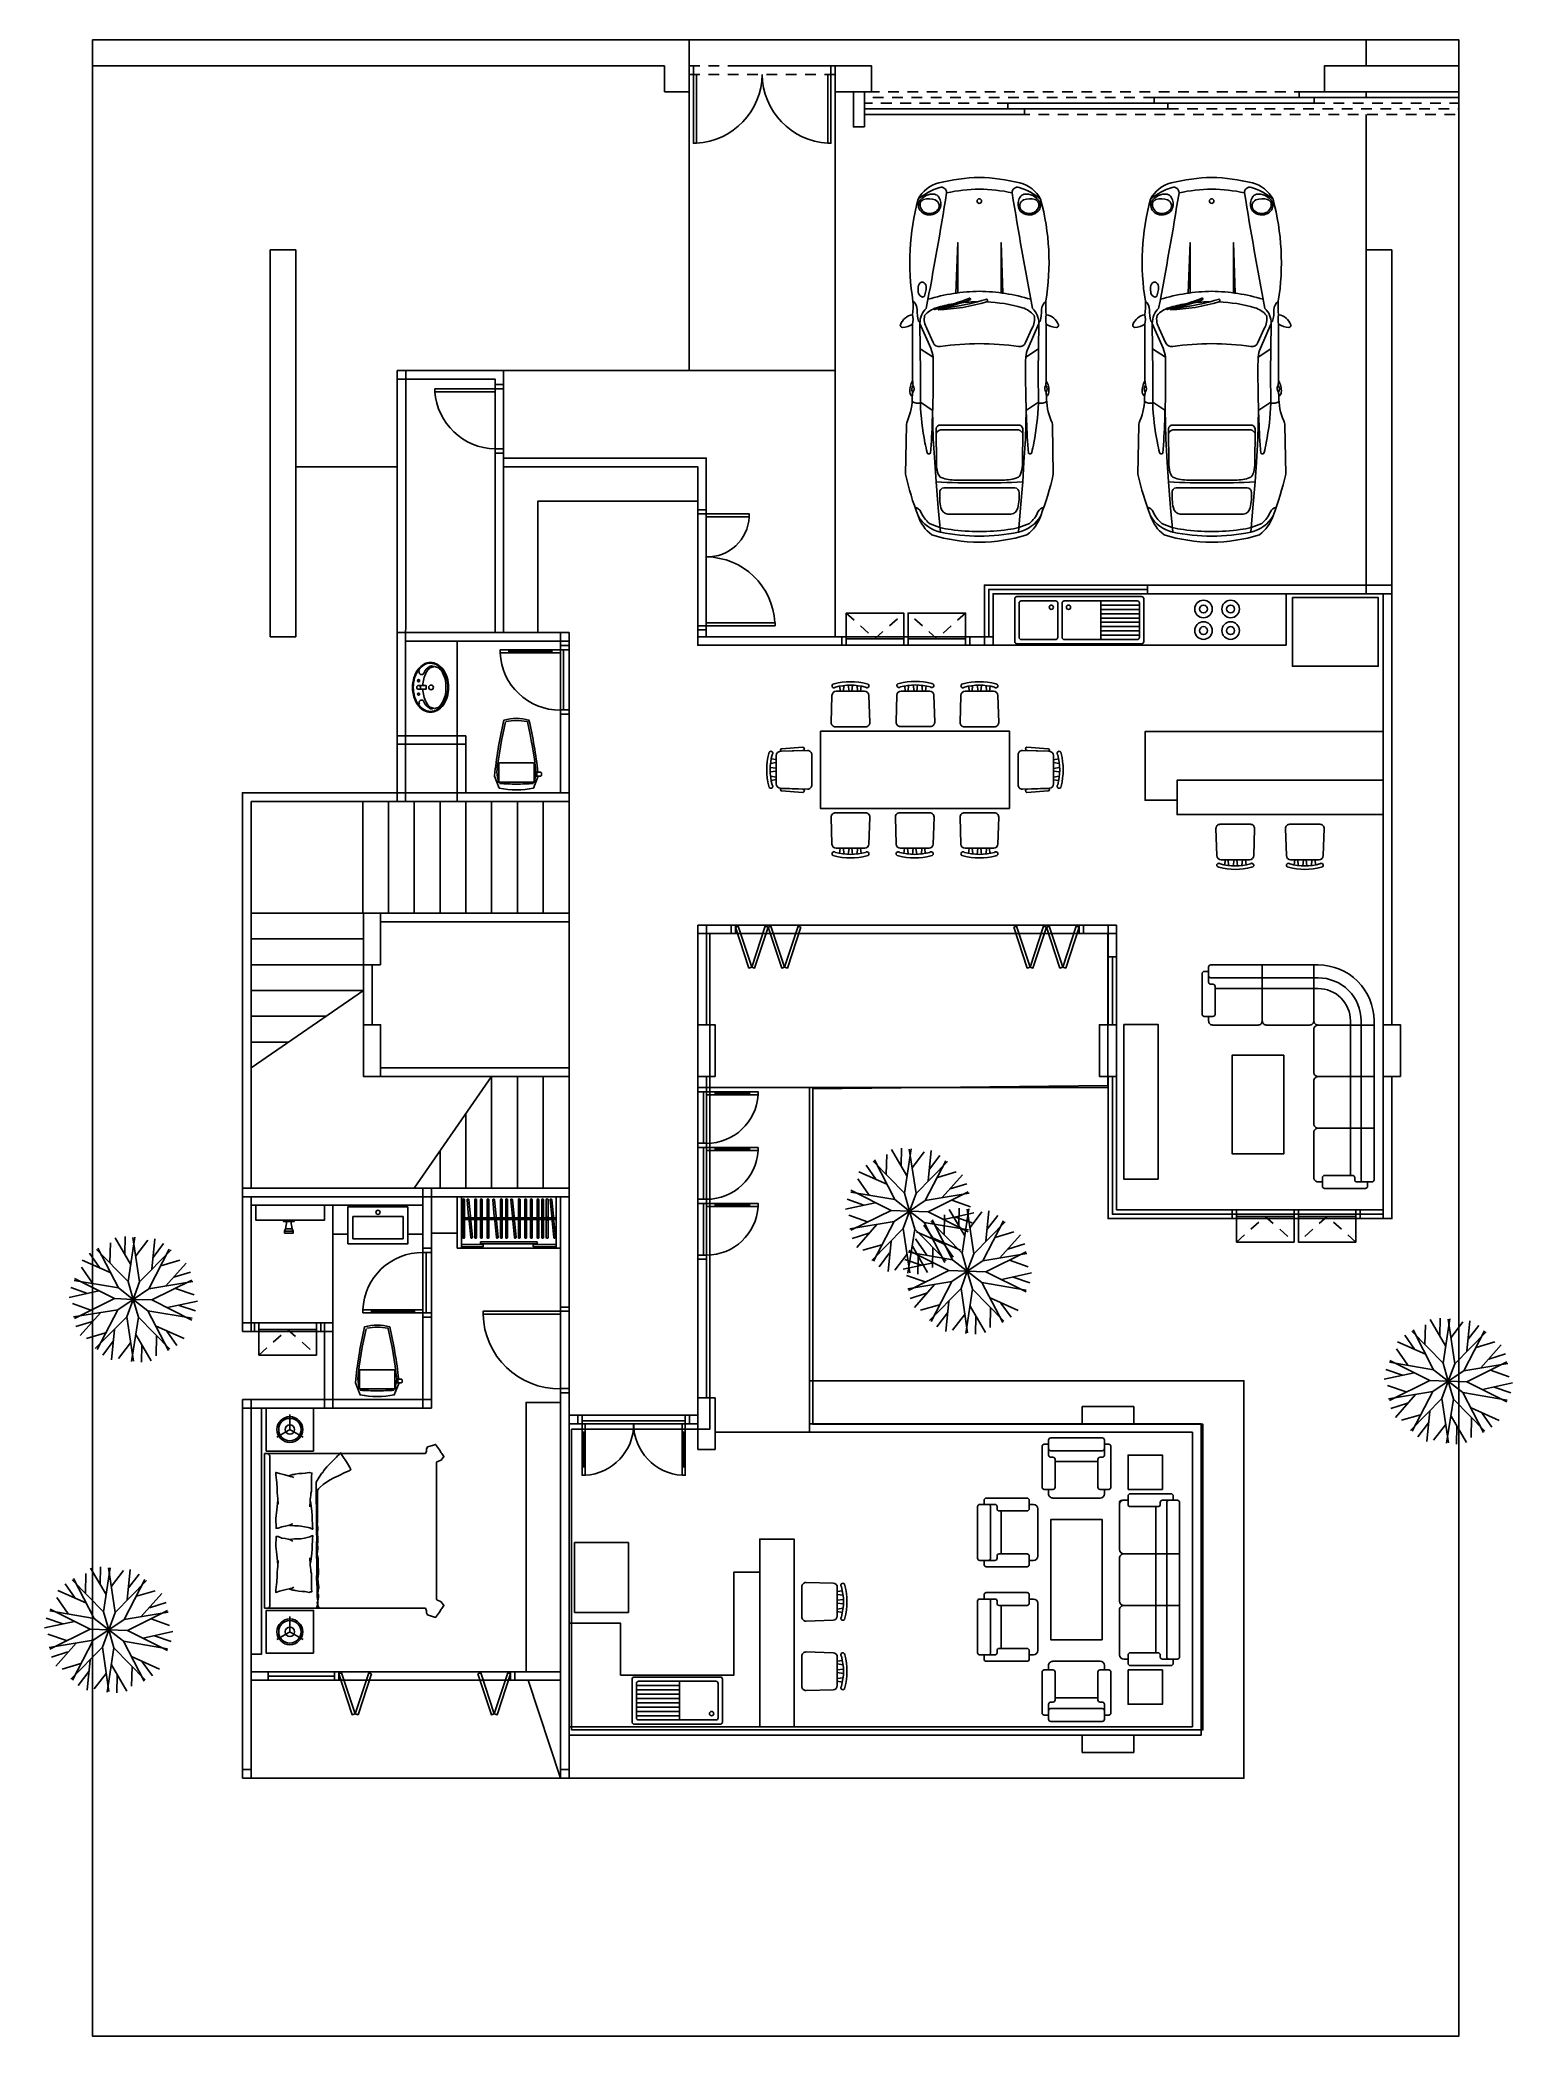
# Model space of a CAD drawing. Header units: inches. Extents: x 232 to 336, y -86 to 33.
# Drawn here: x 253.19 to 270.38, y -86.38 to -63.15 of the extents above; entities that cross this region are included whole.
import ezdxf

# ---------------------------------------------------------------- set-up
doc = ezdxf.new("R2010")
doc.units = ezdxf.units.IN
doc.header["$MEASUREMENT"] = 0
doc.linetypes.add('HIDDEN', pattern=[0.375, 0.25, -0.125])
doc.linetypes.add('HIDDEN2', pattern=[0.1875, 0.125, -0.0625])
for name, color, linetype in [('CEILING', 6, 'HIDDEN2'), ('FUR', 9, 'Continuous'), ('HATCH', 251, 'Continuous'), ('IFF-FURN-DETAIL', 250, 'Continuous'), ('line', 1, 'Continuous'), ('line2', 1, 'Continuous'), ('OPEN', 2, 'Continuous'), ('OPEN-3', 1, 'Continuous'), ('OPEN-4', 56, 'Continuous'), ('OPEN-5', 152, 'Continuous'), ('OPEN-DOT', 9, 'HIDDEN2'), ('OPEN-GLASS', 71, 'Continuous'), ('OPEN-GLASS2', 23, 'Continuous'), ('OPEN-GLASS3', 129, 'Continuous'), ('WARE-IN', 1, 'Continuous'), ('WARE-OUT', 15, 'Continuous'), ('WC-DET', 8, 'Continuous')]:
    doc.layers.add(name, color=color, linetype=linetype)

# ---------------------------------------------------------------- blocks, each defined once
blk = doc.blocks.new('A$Cb22fbed4')
at = {"layer": 'HATCH', "color": 106, "elevation": 16.481}
for points in [[(0.393, 0.65), (0.276, 0.818)], [(0.349, 0.716), (0.342, 0.832)], [(0.429, 0.416), (0.386, 0.533), (0.407, 0.832)], [(0.463, 0.536), (0.395, 0.829)], [(0.425, 0.708), (0.496, 0.819)], [(0.537, 0.627), (0.541, 0.831)], [(0.54, 0.706), (0.603, 0.804)], [(0.188, 0.611), (0.114, 0.701)], [(0.386, 0.533), (0.159, 0.73)], [(0.429, 0.416), (0.325, 0.485), (0.167, 0.74)], [(0.254, 0.65), (0.247, 0.781)], [(0.429, 0.416), (0.463, 0.536), (0.656, 0.766)], [(0.527, 0.494), (0.644, 0.77)], [(0.597, 0.655), (0.72, 0.702)], [(0.64, 0.523), (0.764, 0.686)], [(0.15, 0.502), (0.067, 0.604)], [(0.262, 0.584), (0.069, 0.651)], [(0.429, 0.416), (0.527, 0.494), (0.818, 0.566)], [(0.554, 0.422), (0.811, 0.576)], [(0.689, 0.585), (0.798, 0.628)], [(0.196, 0.454), (0, 0.395)], [(0.12, 0.432), (0.006, 0.462)], [(0.325, 0.485), (0.026, 0.512)], [(0.429, 0.416), (0.305, 0.411), (0.027, 0.524)], [(0.429, 0.416), (0.332, 0.338), (0.04, 0.267)], [(0.305, 0.411), (0.047, 0.257)], [(0.429, 0.416), (0.396, 0.296), (0.202, 0.067)], [(0.429, 0.416), (0.554, 0.422), (0.832, 0.308)], [(0.429, 0.416), (0.533, 0.347), (0.692, 0.092)], [(0.429, 0.416), (0.473, 0.299), (0.451, 0)], [(0.663, 0.379), (0.859, 0.438)], [(0.706, 0.511), (0.833, 0.477)], [(0.153, 0.322), (0.026, 0.356)], [(0.218, 0.309), (0.095, 0.146)], [(0.332, 0.338), (0.214, 0.062)], [(0.396, 0.296), (0.463, 0.004)], [(0.473, 0.299), (0.699, 0.102)], [(0.533, 0.347), (0.832, 0.321)], [(0.739, 0.4), (0.852, 0.371)], [(0.169, 0.247), (0.061, 0.204)], [(0.261, 0.177), (0.138, 0.13)], [(0.321, 0.206), (0.317, 0.001)], [(0.466, 0.183), (0.582, 0.015)], [(0.596, 0.249), (0.789, 0.181)], [(0.604, 0.183), (0.612, 0.051)], [(0.67, 0.221), (0.745, 0.131)], [(0.318, 0.127), (0.255, 0.028)], [(0.434, 0.124), (0.362, 0.014)], [(0.51, 0.117), (0.517, 0)]]:
    blk.add_lwpolyline(points, dxfattribs=at)
blk = doc.blocks.new('A$Cd7ff6c18')
at = {"layer": 'CEILING'}
blk.add_lwpolyline([(0, 0), (1.4, 0), (1.4, 0.1), (0, 0.1)], close=True, dxfattribs=at)
at = {"layer": 'OPEN'}
for points in [[(0.05, 0.1), (0.085, 0.1), (0.085, 0.9), (0.05, 0.9)], [(1.35, 0.1), (1.315, 0.1), (1.315, 0.6), (1.35, 0.6)], [(0, 0), (0.05, 0), (0.05, 0.1), (0, 0.1)], [(1.4, 0), (1.35, 0), (1.35, 0.1), (1.4, 0.1)]]:
    blk.add_lwpolyline(points, close=True, dxfattribs=at)
at = {"layer": 'OPEN-4'}
for centre, radius, start, end in [((0.042, 0.092), 0.808, 0.5406, 86.9409), ((1.336, 0.113), 0.486, 92.509, 181.5753)]:
    blk.add_arc(centre, radius, start, end, dxfattribs=at)
blk = doc.blocks.new('W-WC1')
at = {"layer": 'WARE-IN'}
for points in [[(0.198, 0.312), (-0.198, 0.312, 0.414214), (-0.206, 0.304), (-0.206, 0.096, 0.414214), (-0.198, 0.088), (0.198, 0.088)], [(0.198, 0.312, -0.414214), (0.206, 0.304), (0.206, 0.096, -0.414214), (0.198, 0.088)], [(0.22, 0.158), (0.254, 0.159, 0.405938)]]:
    blk.add_lwpolyline(points, format="xyb", dxfattribs=at)
for points in [[(0.25, 0.204), (0.227, 0.204)], [(0.239, 0.158), (0.239, 0.204)]]:
    blk.add_lwpolyline(points, dxfattribs=at)
for centre, radius, start, end in [((5.003, -0.38), 5.263, 167.1587, 173.5818), ((0.156, -1.511), 2.324, 93.8089, 96.8628), ((-0.156, -1.511), 2.324, 83.1372, 86.1911), ((0.121, 0.788), 0.008, 12.8413, 83.1372), ((-5.003, -0.38), 5.263, 6.4182, 12.8413), ((1.597, 0.426), 1.837, 186.7999, 190.8072), ((1.481, 41.869), 41.83, 267.6999, 267.9739), ((-1.481, 41.869), 41.83, 272.0261, 272.3001), ((-1.597, 0.426), 1.837, 349.1928, 353.2001)]:
    blk.add_arc(centre, radius, start, end, dxfattribs=at)
at = {"layer": 'WARE-OUT'}
blk.add_lwpolyline([(0.283, 0.159), (0.291, 0.167), (0.291, 0.196), (0.283, 0.204), (0.25, 0.204, 0.029221), (0.146, 0.812, 0.049393), (0, 0.832, 0.049393), (-0.146, 0.812, 0.029221), (-0.25, 0.204), (-0.254, 0.159), (-0.199, 0.02, 0.100832), (0.199, 0.02), (0.254, 0.159)], format="xyb", close=True, dxfattribs=at)
blk = doc.blocks.new('A$C8e920245')
at = {"layer": 'CEILING'}
blk.add_lwpolyline([(0, 0), (0.8, 0), (0.8, 0.1), (0, 0.1)], close=True, dxfattribs=at)
at = {"layer": 'OPEN'}
for points in [[(0, 0), (0.05, 0), (0.05, 0.1), (0, 0.1)], [(0.75, 0), (0.8, 0), (0.8, 0.1), (0.75, 0.1)]]:
    blk.add_lwpolyline(points, close=True, dxfattribs=at)
at = {"layer": 'OPEN-3'}
blk.add_arc((0.057, 0.107), 0.694, 359.4264, 87.7237, dxfattribs=at)
at = {"layer": 'OPEN-5'}
for p, q in [((0.05, 0.1), (0.75, 0.1)), ((0.05, 0.065), (0.75, 0.065)), ((0.05, 0), (0.75, 0))]:
    blk.add_line(p, q, dxfattribs=at)
at = {"layer": 'OPEN-GLASS'}
for points in [[(0.05, 0.7), (0.085, 0.7), (0.085, 0.8), (0.05, 0.8)], [(0.05, 0.1), (0.085, 0.1), (0.085, 0.2), (0.05, 0.2)]]:
    blk.add_lwpolyline(points, close=True, dxfattribs=at)
at = {"layer": 'OPEN-GLASS2'}
blk.add_line((0.068, 0.2), (0.068, 0.7), dxfattribs=at)
at = {"layer": 'OPEN-GLASS3'}
for p, q in [((0.05, 0.2), (0.05, 0.7)), ((0.085, 0.2), (0.085, 0.7))]:
    blk.add_line(p, q, dxfattribs=at)
blk = doc.blocks.new('W-BAS1')
at = {"layer": 'WARE-IN'}
blk.add_lwpolyline([(0, 0.01, -0.073221), (-0.112, 0.026, -0.084204), (-0.199, 0.07, -0.106479), (-0.266, 0.144, -0.152752), (-0.28, 0.211, -0.130923), (-0.261, 0.283, -0.106479), (-0.199, 0.352, -0.084204), (-0.112, 0.396, -0.073221), (0, 0.412, -0.073221), (0.112, 0.396, -0.084204), (0.199, 0.352, -0.106479), (0.261, 0.283, -0.130253), (0.28, 0.211, -0.130253), (0.261, 0.139, -0.106479), (0.199, 0.07, -0.084204), (0.112, 0.026, -0.073221)], format="xyb", close=True, dxfattribs=at)
for points in [[(-0.241, 0.245, 0.461537), (-0.241, 0.2, 0.183567), (-0.167, 0.134, -1.108785), (-0.197, 0.082, -0.453461)], [(-0.022, 0.121, -0.04309), (-0.098, 0.131, -0.069921), (-0.172, 0.16, -0.106037), (-0.229, 0.208), (-0.244, 0.255), (-0.229, 0.302, -0.106037), (-0.172, 0.35, -0.069921), (-0.098, 0.379, -0.056158), (0.001, 0.39, -0.056158)], [(0.001, 0.39, -0.056158), (0.099, 0.379, -0.069921), (0.174, 0.35, -0.106037), (0.234, 0.299), (0.246, 0.255), (0.23, 0.208, -0.106037), (0.174, 0.16, -0.069921), (0.099, 0.131, -0.044222), (0.022, 0.121, -0.056158)], [(0.242, 0.243, -0.440274), (0.241, 0.2, -0.183567), (0.167, 0.134, 1.108785), (0.197, 0.082, 0.453461)], [(0.022, 0.072), (0.022, 0.153, 0.414214), (0.015, 0.16), (-0.015, 0.16, 0.414214), (-0.022, 0.153), (-0.022, 0.072)]]:
    blk.add_lwpolyline(points, format="xyb", dxfattribs=at)
for centre, radius in [((0, 0.217), 0.027), ((-0.078, 0.072), 0.012), ((0, 0.072), 0.0221), ((0.078, 0.072), 0.012)]:
    blk.add_circle(centre, radius, dxfattribs=at)
at = {"layer": 'WARE-OUT'}
blk.add_lwpolyline([(0, 0.001, -0.073221), (-0.114, 0.018, -0.084204), (-0.204, 0.063, -0.106479), (-0.273, 0.139, -0.1519), (-0.289, 0.211, -0.130253), (-0.269, 0.288, -0.106479), (-0.204, 0.36, -0.084204), (-0.114, 0.404, -0.073221), (0, 0.421, -0.073221), (0.114, 0.404, -0.084204), (0.204, 0.36, -0.106479), (0.269, 0.288, -0.130253), (0.289, 0.211, -0.130253), (0.269, 0.134, -0.106479), (0.204, 0.063, -0.084204), (0.114, 0.018, -0.073221)], format="xyb", close=True, dxfattribs=at)
blk = doc.blocks.new('A$Cfe2fe6c2')
at = {"layer": 'CEILING'}
blk.add_lwpolyline([(0, 0), (0.8, 0), (0.8, 0.1), (0, 0.1)], close=True, dxfattribs=at)
at = {"layer": 'OPEN'}
for points in [[(0.05, 0.1), (0.085, 0.1), (0.085, 0.8), (0.05, 0.8)], [(0, 0), (0.05, 0), (0.05, 0.1), (0, 0.1)], [(0.75, 0), (0.8, 0), (0.8, 0.1), (0.75, 0.1)]]:
    blk.add_lwpolyline(points, close=True, dxfattribs=at)
at = {"layer": 'OPEN-4'}
blk.add_arc((0.035, 0.086), 0.715, 1.1473, 85.9652, dxfattribs=at)
blk = doc.blocks.new('F-CHR1')
at = {"layer": 'FUR'}
for points in [[(0.175, 0.461, 1.546334), (0.19, 0.501, 0.125632), (-0.19, 0.501, 1.546334), (-0.175, 0.461, -0.13377)], [(-0.215, 0.364), (-0.225, 0.05, 0.414214), (-0.175, 0), (0.175, 0, 0.414214), (0.225, 0.05), (0.215, 0.365, 0.405101), (0.165, 0.413), (-0.165, 0.413, 0.404761)]]:
    blk.add_lwpolyline(points, format="xyb", close=True, dxfattribs=at)
for points in [[(-0.126, 0.473), (-0.115, 0.413)], [(-0.086, 0.413), (-0.075, 0.48)], [(-0.025, 0.484), (-0.015, 0.413)], [(0.017, 0.413), (0.025, 0.484)], [(0.075, 0.48), (0.085, 0.413)], [(0.118, 0.413), (0.126, 0.473)]]:
    blk.add_lwpolyline(points, dxfattribs=at)
blk = doc.blocks.new('F-CHR1A')
at = {"layer": 'FUR'}
for points in [[(0.175, 0.461, 1.546334), (0.19, 0.501, 0.125632), (-0.19, 0.501, 1.546334), (-0.175, 0.461, -0.13377)], [(-0.215, 0.364), (-0.225, 0.05, 0.414214), (-0.175, 0), (0.175, 0, 0.414214), (0.225, 0.05), (0.215, 0.365, 0.405101), (0.165, 0.413), (-0.165, 0.413, 0.404761)]]:
    blk.add_lwpolyline(points, format="xyb", close=True, dxfattribs=at)
for points in [[(-0.126, 0.473), (-0.115, 0.413)], [(-0.086, 0.413), (-0.075, 0.48)], [(-0.025, 0.484), (-0.015, 0.413)], [(0.017, 0.413), (0.025, 0.484)], [(0.075, 0.48), (0.085, 0.413)], [(0.118, 0.413), (0.126, 0.473)]]:
    blk.add_lwpolyline(points, dxfattribs=at)
for points in [[(-0.216, 0.354), (-0.224, 0.106, -0.937553), (-0.263, 0.104), (-0.245, 0.352, -0.867885), (-0.216, 0.354, -0.179819)], [(0.216, 0.354), (0.224, 0.106, 0.937553), (0.263, 0.104), (0.245, 0.352, 0.867885), (0.216, 0.354, 0.179819)]]:
    blk.add_lwpolyline(points, format="xyb", dxfattribs=at)
blk = doc.blocks.new('F-DINN8')
blk.add_lwpolyline([(-1.1, 0.95), (1.1, 0.95), (1.1, 0.05), (-1.1, 0.05)], close=True)
for p in [(-0.75, 1), (0.005, 1.003), (0.75, 1)]:
    blk.add_blockref('F-CHR1', p)
for name, p, rotation in [('F-CHR1A', (-1.2, 0.5), 90), ('F-CHR1A', (1.2, 0.5), 270), ('F-CHR1', (-0.003, 0), 180), ('F-CHR1', (-0.75, 0), 180), ('F-CHR1', (0.75, 0), 180)]:
    blk.add_blockref(name, p, dxfattribs=dict(rotation=rotation))
blk = doc.blocks.new('W-SNK5')
at = {"layer": 'WARE-IN'}
for p, q in [((0.25, -0.05), (0.25, -0.5)), ((0.7, -0.1), (0.25, -0.1)), ((0.25, -0.15), (0.7, -0.15)), ((0.7, -0.2), (0.25, -0.2)), ((0.25, -0.25), (0.7, -0.25)), ((0.7, -0.3), (0.25, -0.3)), ((0.25, -0.35), (0.7, -0.35)), ((0.7, -0.4), (0.25, -0.4)), ((0.25, -0.45), (0.7, -0.45))]:
    blk.add_line(p, q, dxfattribs=at)
for points in [[(-0.675, -0.05, 0.414214), (-0.7, -0.075), (-0.7, -0.475, 0.414214), (-0.675, -0.5), (-0.275, -0.5, 0.414214), (-0.25, -0.475), (-0.25, -0.075, 0.414214), (-0.275, -0.05)], [(-0.175, -0.05, 0.414214), (-0.2, -0.075), (-0.2, -0.475, 0.414214), (-0.175, -0.5), (0.675, -0.5, 0.414214), (0.7, -0.475), (0.7, -0.075, 0.414214), (0.675, -0.05)]]:
    blk.add_lwpolyline(points, format="xyb", close=True, dxfattribs=at)
for centre in [(-0.325, -0.125), (-0.125, -0.125)]:
    blk.add_circle(centre, 0.025, dxfattribs=at)
at = {"layer": 'WARE-OUT'}
blk.add_lwpolyline([(-0.75, -0.525, 0.414214), (-0.725, -0.55), (0.725, -0.55, 0.414214), (0.75, -0.525), (0.75, -0.025, 0.414214), (0.725, 0), (0, 0), (-0.725, 0, 0.414214), (-0.75, -0.025)], format="xyb", close=True, dxfattribs=at)
blk = doc.blocks.new('A$Cf173618d')
at = {"layer": 'CEILING'}
blk.add_lwpolyline([(0, 0), (4.1, 0), (4.1, 0.1), (0, 0.1)], close=True, dxfattribs=at)
at = {"layer": 'OPEN'}
for points in [[(0.05, 0.025), (0.083, 0.014), (0.241, 0.489), (0.207, 0.5)], [(0.431, 0.025), (0.398, 0.014), (0.241, 0.489), (0.274, 0.5)], [(0.431, 0.025), (0.464, 0.014), (0.622, 0.489), (0.589, 0.5)], [(0.812, 0.025), (0.779, 0.014), (0.622, 0.489), (0.655, 0.5)], [(3.288, 0.025), (3.321, 0.014), (3.478, 0.489), (3.445, 0.5)], [(3.669, 0.025), (3.636, 0.014), (3.478, 0.489), (3.511, 0.5)], [(3.669, 0.025), (3.702, 0.014), (3.859, 0.489), (3.826, 0.5)], [(4.05, 0.025), (4.017, 0.014), (3.859, 0.489), (3.893, 0.5)], [(0, 0), (0.05, 0), (0.05, 0.1), (0, 0.1)], [(4.05, 0), (4.1, 0), (4.1, 0.1), (4.05, 0.1)]]:
    blk.add_lwpolyline(points, close=True, dxfattribs=at)
blk = doc.blocks.new('SOFA-C1')
at = {"layer": 'FUR'}
for p, q in [((0, -0.15), (-0.6, -0.15)), ((0, -0.275), (-0.6, -0.275))]:
    blk.add_line(p, q, dxfattribs=at)
blk.add_lwpolyline([(-0.55, -0.7, -0.414214), (-0.6, -0.65), (-0.6, 0), (0, 0), (0, -0.65, -0.414214), (-0.05, -0.7)], format="xyb", close=True, dxfattribs=at)
blk = doc.blocks.new('SOFA-C2')
at = {"layer": 'FUR'}
blk.add_line((-0.15, -0.275), (-0.7, -0.275), dxfattribs=at)
for points in [[(-0.075, -0.6), (-0.075, -0.65, -0.414214), (-0.125, -0.7), (-0.65, -0.7, -0.414214), (-0.7, -0.65), (-0.7, 0), (-0.1, 0)], [(-0.075, -0.075), (-0.025, -0.075, -0.414214), (0, -0.1), (0, -0.575, -0.414214), (-0.025, -0.6), (-0.125, -0.6, -0.414214), (-0.15, -0.575), (-0.15, -0.25, -0.414214), (-0.125, -0.225), (-0.1, -0.225, 0.414214), (-0.075, -0.2), (-0.075, -0.125)], [(-0.1, 0, -0.414214), (-0.075, -0.025), (-0.075, -0.125, -0.414214), (-0.1, -0.15)]]:
    blk.add_lwpolyline(points, format="xyb", dxfattribs=at)
blk.add_lwpolyline([(-0.1, -0.15), (-0.7, -0.15)], dxfattribs=at)
blk = doc.blocks.new('SOFA3')
at = {"layer": 'FUR'}
blk.add_lwpolyline([(0, 0), (0, -0.65, -0.414214), (-0.05, -0.7), (-0.7, -0.7), (-0.7, -0.65, -0.414214), (-0.05, 0)], format="xyb", close=True, dxfattribs=at)
for points in [[(0, -0.15), (-0.05, -0.15, 0.414214), (-0.55, -0.65), (-0.55, -0.7)], [(0, -0.275), (-0.05, -0.275, 0.414214), (-0.425, -0.65), (-0.425, -0.7)]]:
    blk.add_lwpolyline(points, format="xyb", dxfattribs=at)
blk = doc.blocks.new('F-SOFAC')
at = {"layer": 'FUR'}
blk.add_lwpolyline([(1.05, -1.05), (1.05, -1.65), (2.2, -1.65), (2.2, -1.05)], close=True, dxfattribs=at)
for name, p in [('SOFA3', (0.7, 0)), ('SOFA-C1', (1.3, 0)), ('SOFA-C1', (1.9, 0)), ('SOFA-C2', (2.6, 0))]:
    blk.add_blockref(name, p)
at = {"rotation": 90}
blk.add_blockref('SOFA-C1', (0, -0.7), dxfattribs=at)
at = {"xscale": -1, "rotation": 90}
blk.add_blockref('SOFA-C2', (0, -2), dxfattribs=at)
blk = doc.blocks.new('A$C81779bce')
at = {"layer": 'CEILING'}
blk.add_lwpolyline([(0, 0), (1.49, 0), (1.49, 0.1), (0, 0.1)], close=True, dxfattribs=at)
at = {"layer": 'OPEN'}
for points in [[(0, 0), (0.05, 0), (0.05, 0.1), (0, 0.1)], [(0.72, 0), (0.77, 0), (0.77, 0.1), (0.72, 0.1)], [(1.49, 0), (1.44, 0), (1.44, 0.1), (1.49, 0.1)]]:
    blk.add_lwpolyline(points, close=True, dxfattribs=at)
at = {"layer": 'OPEN-3'}
for points in [[(0.05, 0.075), (0.72, 0.075), (0.72, 0.375), (0.05, 0.375)], [(1.44, 0.075), (0.77, 0.075), (0.77, 0.375), (1.44, 0.375)]]:
    blk.add_lwpolyline(points, close=True, dxfattribs=at)
at = {"layer": 'OPEN-5'}
for p, q in [((0.05, 0), (0.72, 0)), ((0.77, 0), (1.435, 0))]:
    blk.add_line(p, q, dxfattribs=at)
at = {"layer": 'OPEN-DOT'}
for p, q in [((0.05, 0.1), (0.72, 0.1)), ((0.77, 0.1), (1.435, 0.1))]:
    blk.add_line(p, q, dxfattribs=at)
for points in [[(0.05, 0.375), (0.385, 0.075), (0.72, 0.375)], [(1.44, 0.375), (1.105, 0.075), (0.77, 0.375)]]:
    blk.add_lwpolyline(points, dxfattribs=at)
blk = doc.blocks.new('W-SHW2')
at = {"layer": 'WARE-IN'}
for points in [[(0.05, 0.125), (-0.05, 0.125)], [(0.0375, 0.1), (-0.0375, 0.1)], [(0.025, 0.0125), (-0.025, 0.0125)]]:
    blk.add_lwpolyline(points, dxfattribs=at)
at = {"layer": 'WARE-OUT'}
blk.add_lwpolyline([(-0.05, 0.15), (0.05, 0.15), (0.05, 0.125), (0.0375, 0.1), (0.025, 0.0125), (0.0625, 0.0125), (0.0625, 0), (-0.0625, 0), (-0.0625, 0.0125), (-0.025, 0.0125), (-0.0375, 0.1), (-0.05, 0.125)], close=True, dxfattribs=at)
blk = doc.blocks.new('A$C13473ACC')
at = {"layer": 'FUR'}
blk.add_blockref('W-SHW2', (0.063, 0), dxfattribs=at)
blk = doc.blocks.new('A$Caef44ac7')
at = {"layer": 'OPEN'}
for points in [[(0, 0), (0.05, 0), (0.05, 0.1), (0, 0.1)], [(0.72, 0), (0.77, 0), (0.77, 0.1), (0.72, 0.1)]]:
    blk.add_lwpolyline(points, close=True, dxfattribs=at)
at = {"layer": 'OPEN-3'}
blk.add_lwpolyline([(0.05, 0.075), (0.72, 0.075), (0.72, 0.375), (0.05, 0.375)], close=True, dxfattribs=at)
at = {"layer": 'OPEN-5'}
blk.add_line((0.05, 0), (0.72, 0), dxfattribs=at)
at = {"layer": 'OPEN-DOT'}
blk.add_line((0.05, 0.1), (0.72, 0.1), dxfattribs=at)
blk.add_lwpolyline([(0.05, 0.375), (0.385, 0.075), (0.72, 0.375)], dxfattribs=at)
blk = doc.blocks.new('A$C9a7d6fce')
at = {"layer": 'CEILING'}
blk.add_lwpolyline([(0, 0), (1, 0), (1, 0.1), (0, 0.1)], close=True, dxfattribs=at)
at = {"layer": 'OPEN'}
for points in [[(0.05, 0.1), (0.085, 0.1), (0.085, 1), (0.05, 1)], [(0, 0), (0.05, 0), (0.05, 0.1), (0, 0.1)], [(0.95, 0), (1, 0), (1, 0.1), (0.95, 0.1)]]:
    blk.add_lwpolyline(points, close=True, dxfattribs=at)
at = {"layer": 'OPEN-4'}
blk.add_arc((0.064, 0.113), 0.887, 359.1527, 88.6142, dxfattribs=at)
blk = doc.blocks.new('A$C98f0d1ce')
at = {"layer": 'FUR', "color": 41}
for p, q in [((0.6, 1.2), (0, 1.2)), ((0, 1.2), (0, 1.15)), ((0.6, 1.2), (0.6, 0)), ((0.6, 1.15), (0, 1.15)), ((0, 1.15), (0, 0.05)), ((0.018, 1.15), (0.018, 0.897)), ((0.043, 0.897), (0.043, 1.15)), ((0.05, 0.93), (0.075, 0.93)), ((0.05, 0.27), (0.05, 0.93)), ((0.075, 0.93), (0.075, 0.27)), ((0.124, 1.116), (0.32, 1.116)), ((0.124, 0.977), (0.32, 0.977)), ((0.125, 1.135), (0.32, 1.135)), ((0.125, 1.044), (0.319, 1.063)), ((0.125, 0.997), (0.32, 0.997)), ((0.126, 1.024), (0.321, 1.043)), ((0.319, 1.063), (0.335, 1.054)), ((0.32, 1.135), (0.335, 1.125)), ((0.32, 1.116), (0.335, 1.125)), ((0.32, 0.997), (0.335, 0.987)), ((0.32, 0.977), (0.335, 0.987)), ((0.321, 1.043), (0.335, 1.054)), ((0.335, 0.05), (0.335, 1.15)), ((0.335, 1.125), (0.355, 1.125)), ((0.335, 1.054), (0.355, 1.056)), ((0.335, 0.987), (0.355, 0.987)), ((0.355, 0.05), (0.355, 1.15)), ((0.37, 1.135), (0.355, 1.125)), ((0.37, 1.116), (0.355, 1.125)), ((0.369, 1.068), (0.355, 1.056)), ((0.371, 1.048), (0.355, 1.056)), ((0.37, 0.997), (0.355, 0.987)), ((0.37, 0.977), (0.355, 0.987)), ((0.563, 1.087), (0.369, 1.068)), ((0.565, 1.135), (0.37, 1.135)), ((0.566, 1.116), (0.37, 1.116)), ((0.565, 0.997), (0.37, 0.997)), ((0.566, 0.977), (0.37, 0.977)), ((0.566, 1.067), (0.371, 1.048)), ((0.018, 0.897), (0.043, 0.897)), ((0.124, 0.909), (0.32, 0.909)), ((0.124, 0.832), (0.32, 0.832)), ((0.125, 0.929), (0.32, 0.929)), ((0.125, 0.852), (0.32, 0.852)), ((0.125, 0.745), (0.319, 0.764)), ((0.126, 0.725), (0.321, 0.744)), ((0.319, 0.764), (0.335, 0.756)), ((0.32, 0.929), (0.335, 0.919)), ((0.32, 0.909), (0.335, 0.919)), ((0.32, 0.852), (0.335, 0.842)), ((0.32, 0.832), (0.335, 0.842)), ((0.321, 0.744), (0.335, 0.756)), ((0.335, 0.919), (0.355, 0.919)), ((0.335, 0.842), (0.355, 0.842)), ((0.335, 0.756), (0.355, 0.757)), ((0.37, 0.929), (0.355, 0.919)), ((0.37, 0.909), (0.355, 0.919)), ((0.37, 0.852), (0.355, 0.842)), ((0.37, 0.832), (0.355, 0.842)), ((0.369, 0.769), (0.355, 0.757)), ((0.371, 0.749), (0.355, 0.757)), ((0.563, 0.788), (0.369, 0.769)), ((0.565, 0.929), (0.37, 0.929)), ((0.566, 0.909), (0.37, 0.909)), ((0.565, 0.852), (0.37, 0.852)), ((0.566, 0.832), (0.37, 0.832)), ((0.566, 0.768), (0.371, 0.749)), ((0.124, 0.676), (0.32, 0.676)), ((0.124, 0.617), (0.32, 0.617)), ((0.124, 0.469), (0.32, 0.469)), ((0.125, 0.696), (0.32, 0.696)), ((0.125, 0.637), (0.32, 0.637)), ((0.125, 0.535), (0.319, 0.554)), ((0.125, 0.489), (0.32, 0.489)), ((0.126, 0.516), (0.321, 0.535)), ((0.319, 0.554), (0.335, 0.546)), ((0.32, 0.696), (0.335, 0.686)), ((0.32, 0.676), (0.335, 0.686)), ((0.32, 0.637), (0.335, 0.627)), ((0.32, 0.617), (0.335, 0.627)), ((0.32, 0.489), (0.335, 0.479)), ((0.32, 0.469), (0.335, 0.479)), ((0.321, 0.535), (0.335, 0.546)), ((0.335, 0.686), (0.355, 0.686)), ((0.335, 0.627), (0.355, 0.627)), ((0.335, 0.546), (0.355, 0.548)), ((0.335, 0.479), (0.355, 0.479)), ((0.37, 0.696), (0.355, 0.686)), ((0.37, 0.676), (0.355, 0.686)), ((0.37, 0.637), (0.355, 0.627)), ((0.37, 0.617), (0.355, 0.627)), ((0.369, 0.559), (0.355, 0.548)), ((0.371, 0.539), (0.355, 0.548)), ((0.37, 0.489), (0.355, 0.479)), ((0.37, 0.469), (0.355, 0.479)), ((0.563, 0.578), (0.369, 0.559)), ((0.565, 0.696), (0.37, 0.696)), ((0.566, 0.676), (0.37, 0.676)), ((0.565, 0.637), (0.37, 0.637)), ((0.566, 0.617), (0.37, 0.617)), ((0.565, 0.489), (0.37, 0.489)), ((0.566, 0.469), (0.37, 0.469)), ((0.566, 0.558), (0.371, 0.539)), ((0.018, 0.317), (0.043, 0.317)), ((0.018, 0.05), (0.018, 0.317)), ((0.043, 0.317), (0.043, 0.05)), ((0.075, 0.27), (0.05, 0.27)), ((0.124, 0.394), (0.32, 0.394)), ((0.124, 0.327), (0.32, 0.327)), ((0.124, 0.25), (0.32, 0.25)), ((0.125, 0.413), (0.32, 0.413)), ((0.125, 0.347), (0.32, 0.347)), ((0.125, 0.27), (0.32, 0.27)), ((0.32, 0.413), (0.335, 0.403)), ((0.32, 0.394), (0.335, 0.403)), ((0.32, 0.347), (0.335, 0.337)), ((0.32, 0.327), (0.335, 0.337)), ((0.32, 0.27), (0.335, 0.26)), ((0.32, 0.25), (0.335, 0.26)), ((0.335, 0.403), (0.355, 0.403)), ((0.335, 0.337), (0.355, 0.337)), ((0.335, 0.26), (0.355, 0.26)), ((0.37, 0.413), (0.355, 0.403)), ((0.37, 0.394), (0.355, 0.403)), ((0.37, 0.347), (0.355, 0.337)), ((0.37, 0.327), (0.355, 0.337)), ((0.37, 0.27), (0.355, 0.26)), ((0.37, 0.25), (0.355, 0.26)), ((0.565, 0.413), (0.37, 0.413)), ((0.566, 0.394), (0.37, 0.394)), ((0.565, 0.347), (0.37, 0.347)), ((0.566, 0.327), (0.37, 0.327)), ((0.565, 0.27), (0.37, 0.27)), ((0.566, 0.25), (0.37, 0.25)), ((0, 0.05), (0.6, 0.05)), ((0, 0.05), (0, 0)), ((0, 0), (0.6, 0)), ((0.6, 0), (0.01, 0)), ((0.043, 0.05), (0.018, 0.05)), ((0.124, 0.198), (0.32, 0.198)), ((0.124, 0.144), (0.32, 0.144)), ((0.125, 0.217), (0.32, 0.217)), ((0.125, 0.164), (0.32, 0.164)), ((0.125, 0.077), (0.319, 0.096)), ((0.125, 0.057), (0.319, 0.075)), ((0.319, 0.096), (0.335, 0.087)), ((0.32, 0.217), (0.335, 0.208)), ((0.32, 0.198), (0.335, 0.208)), ((0.32, 0.164), (0.335, 0.154)), ((0.32, 0.144), (0.335, 0.154)), ((0.321, 0.076), (0.335, 0.087)), ((0.335, 0.208), (0.355, 0.208)), ((0.335, 0.154), (0.355, 0.154)), ((0.335, 0.087), (0.355, 0.089)), ((0.37, 0.217), (0.355, 0.208)), ((0.37, 0.198), (0.355, 0.208)), ((0.37, 0.164), (0.355, 0.154)), ((0.37, 0.144), (0.355, 0.154)), ((0.369, 0.101), (0.355, 0.089)), ((0.371, 0.081), (0.355, 0.089)), ((0.563, 0.12), (0.369, 0.101)), ((0.565, 0.217), (0.37, 0.217)), ((0.566, 0.198), (0.37, 0.198)), ((0.565, 0.164), (0.37, 0.164)), ((0.566, 0.144), (0.37, 0.144)), ((0.566, 0.1), (0.371, 0.081))]:
    blk.add_line(p, q, dxfattribs=at)
for centre, radius, start, end in [((0.126, 1.125), 0.01, 96.4906, 257.7846), ((0.126, 0.987), 0.01, 96.4906, 257.7846), ((0.127, 1.034), 0.01, 102.0442, 263.3383), ((0.563, 1.076), 0.00959, 285.4497, 91.1937), ((0.564, 1.125), 0.01, 282.2154, 83.5094), ((0.564, 0.987), 0.01, 282.2154, 83.5094), ((0.126, 0.919), 0.01, 96.4906, 257.7846), ((0.126, 0.842), 0.01, 96.4906, 257.7846), ((0.127, 0.735), 0.01, 102.0442, 263.3383), ((0.563, 0.777), 0.00959, 285.4497, 91.1937), ((0.564, 0.919), 0.01, 282.2154, 83.5094), ((0.564, 0.842), 0.01, 282.2154, 83.5094), ((0.126, 0.686), 0.01, 96.4906, 257.7846), ((0.126, 0.627), 0.01, 96.4906, 257.7846), ((0.126, 0.479), 0.01, 96.4906, 257.7846), ((0.127, 0.526), 0.01, 102.0442, 263.3383), ((0.563, 0.568), 0.01, 287.7934, 89.0875), ((0.564, 0.686), 0.01, 282.2154, 83.5094), ((0.564, 0.627), 0.01, 282.2154, 83.5094), ((0.564, 0.479), 0.01, 282.2154, 83.5094), ((0.126, 0.403), 0.01, 96.4906, 257.7846), ((0.126, 0.337), 0.01, 96.4906, 257.7846), ((0.126, 0.26), 0.01, 96.4906, 257.7846), ((0.564, 0.403), 0.01, 282.2154, 83.5094), ((0.564, 0.337), 0.01, 282.2154, 83.5094), ((0.564, 0.26), 0.01, 282.2154, 83.5094), ((0.126, 0.207), 0.01, 96.4906, 257.7846), ((0.126, 0.154), 0.01, 96.4906, 257.7846), ((0.127, 0.067), 0.01, 102.0442, 263.3383), ((0.563, 0.11), 0.01, 287.7934, 89.0875), ((0.564, 0.207), 0.01, 282.2154, 83.5094), ((0.564, 0.154), 0.01, 282.2154, 83.5094)]:
    blk.add_arc(centre, radius, start, end, dxfattribs=at)
blk = doc.blocks.new('-BED180')
at = {"layer": 'FUR'}
for points in [[(-1.875, 0.9), (-1.885, 0.929), (-1.885, 0.952), (-1.898, 0.978), (-1.956, 0.995), (-1.991, 1.007), (-2.036, 0.944), (-2.057, 0.909), (-2.064, 0.902), (-2.087, 0.867), (-2.054, 0.823), (-2.004, 0.803), (-2, 0.799)], [(-2, 0.799), (-2, -0.799)], [(0, -0.9), (0, 0.9), (-1.875, 0.9)], [(-0.601, 0.449), (-0.601, 0.568), (-0.635, 0.624), (-0.651, 0.65), (-0.664, 0.669), (-0.678, 0.682), (-0.691, 0.703), (-0.707, 0.724), (-0.725, 0.748), (-0.752, 0.775), (-0.781, 0.801), (-0.799, 0.82), (-0.836, 0.857), (-0.85, 0.873), (-0.86, 0.883), (-0.871, 0.902), (-0.876, 0.902), (-0.884, 0.91), (-0.895, 0.891), (-0.913, 0.865), (-0.953, 0.804), (-0.977, 0.764), (-0.993, 0.74), (-1.006, 0.717), (-1.006, 0.717), (-0.985, 0.698), (-0.934, 0.682), (-0.86, 0.64), (-0.807, 0.619), (-0.757, 0.592), (-0.683, 0.539), (-0.649, 0.51), (-0.63, 0.489), (-0.612, 0.465), (-0.601, 0.45)], [(-0.06, -0.87), (-0.06, 0.87)], [(-0.282, 0.64), (-0.328, 0.656), (-0.344, 0.658), (-0.356, 0.659), (-0.399, 0.667), (-0.437, 0.67), (-0.474, 0.672), (-0.521, 0.681), (-0.535, 0.676), (-0.552, 0.673), (-0.546, 0.635), (-0.547, 0.588), (-0.546, 0.556), (-0.546, 0.463), (-0.54, 0.436), (-0.539, 0.413), (-0.535, 0.39), (-0.533, 0.363), (-0.53, 0.329), (-0.526, 0.303), (-0.526, 0.279)], [(-0.16, 0.31), (-0.156, 0.378), (-0.152, 0.408), (-0.147, 0.446), (-0.147, 0.489), (-0.143, 0.562), (-0.139, 0.592), (-0.135, 0.622), (-0.13, 0.652), (-0.13, 0.681), (-0.173, 0.669), (-0.237, 0.652), (-0.301, 0.634), (-0.322, 0.63), (-0.34, 0.622)], [(-0.616, 0.463), (-0.616, 0.426), (-0.616, 0.401), (-0.616, 0.379), (-0.616, 0.35), (-0.616, 0.314), (-0.616, 0.277), (-0.616, 0.245), (-0.616, 0.219), (-0.616, 0.208), (-0.616, 0.176), (-0.616, 0.158), (-0.616, 0.096), (-0.612, 0.085), (-0.62, 0.041), (-0.62, 0.012), (-0.616, -0.01), (-0.616, -0.039), (-0.62, -0.075), (-0.62, -0.104), (-0.62, -0.126), (-0.616, -0.155), (-0.62, -0.191), (-0.62, -0.206), (-0.612, -0.271), (-0.623, -0.318), (-0.623, -0.344), (-0.623, -0.373), (-0.623, -0.402), (-0.627, -0.467), (-0.627, -0.496), (-0.62, -0.562), (-0.627, -0.631), (-0.631, -0.66), (-0.623, -0.692), (-0.62, -0.729), (-0.627, -0.747), (-0.627, -0.765), (-0.623, -0.794), (-0.62, -0.819), (-0.612, -0.834), (-0.62, -0.87), (-0.634, -0.899)], [(-0.601, 0.456), (-0.605, 0.163), (-0.605, 0.028), (-0.605, -0.017), (-0.608, -0.083), (-0.605, -0.156), (-0.605, -0.289), (-0.608, -0.355), (-0.608, -0.417), (-0.608, -0.48), (-0.605, -0.549), (-0.608, -0.612), (-0.612, -0.664), (-0.612, -0.716), (-0.612, -0.761), (-0.619, -0.817), (-0.619, -0.852), (-0.608, -0.887), (-0.606, -0.9)], [(-0.531, 0.376), (-0.533, 0.352), (-0.539, 0.322), (-0.544, 0.288), (-0.547, 0.26), (-0.551, 0.226), (-0.553, 0.179), (-0.556, 0.129), (-0.558, 0.083), (-0.56, 0.051), (-0.562, 0.026), (-0.56, 0.02), (-0.528, 0.037), (-0.51, 0.04), (-0.465, 0.049), (-0.424, 0.056), (-0.394, 0.058), (-0.349, 0.058), (-0.319, 0.062), (-0.298, 0.065), (-0.291, 0.067)], [(-0.156, 0.357), (-0.143, 0.246), (-0.13, 0.143), (-0.135, 0.032), (-0.16, 0.032), (-0.203, 0.049), (-0.241, 0.054), (-0.275, 0.062), (-0.301, 0.071), (-0.314, 0.079), (-0.331, 0.083)], [(-0.531, -0.409), (-0.533, -0.386), (-0.539, -0.356), (-0.544, -0.322), (-0.547, -0.293), (-0.551, -0.259), (-0.553, -0.213), (-0.556, -0.163), (-0.558, -0.117), (-0.56, -0.085), (-0.562, -0.06), (-0.56, -0.054), (-0.528, -0.07), (-0.51, -0.074), (-0.465, -0.083), (-0.424, -0.09), (-0.394, -0.092), (-0.349, -0.092), (-0.319, -0.095), (-0.298, -0.099), (-0.291, -0.101)], [(-0.156, -0.391), (-0.143, -0.279), (-0.13, -0.177), (-0.135, -0.066), (-0.16, -0.066), (-0.203, -0.083), (-0.241, -0.087), (-0.275, -0.096), (-0.301, -0.104), (-0.314, -0.113), (-0.331, -0.117)], [(-0.282, -0.674), (-0.328, -0.69), (-0.344, -0.691), (-0.356, -0.692), (-0.399, -0.7), (-0.437, -0.704), (-0.474, -0.706), (-0.521, -0.715), (-0.535, -0.709), (-0.552, -0.707), (-0.546, -0.668), (-0.547, -0.622), (-0.546, -0.59), (-0.546, -0.497), (-0.54, -0.47), (-0.539, -0.447), (-0.535, -0.424), (-0.533, -0.397), (-0.53, -0.363), (-0.526, -0.336), (-0.526, -0.313)], [(-0.16, -0.344), (-0.156, -0.412), (-0.152, -0.442), (-0.147, -0.48), (-0.147, -0.523), (-0.143, -0.596), (-0.139, -0.625), (-0.135, -0.655), (-0.13, -0.685), (-0.13, -0.715), (-0.173, -0.702), (-0.237, -0.685), (-0.301, -0.668), (-0.322, -0.664), (-0.34, -0.655)], [(-1.875, -0.9), (-1.885, -0.929), (-1.885, -0.952), (-1.898, -0.978), (-1.956, -0.995), (-1.991, -1.007), (-2.036, -0.944), (-2.057, -0.909), (-2.064, -0.902), (-2.087, -0.867), (-2.054, -0.823), (-2.004, -0.803), (-2, -0.799)], [(-1.875, -0.9), (0, -0.9)]]:
    blk.add_lwpolyline(points, dxfattribs=at)
for centre, start, end in [((-0.03, 0.87), 90, 180), ((-0.03, -0.87), 180, 270)]:
    blk.add_arc(centre, 0.0301, start, end, dxfattribs=at)
blk = doc.blocks.new('A$C6B490D39')
at = {"layer": 'FUR', "xscale": -1, "rotation": 270}
blk.add_blockref('-BED180', (1.007, 2.087, 0), dxfattribs=at)
blk = doc.blocks.new('1X-LAMP1')
at = {"color": 0, "linetype": 'ByBlock'}
for p, q in [((0.03, -0.06), (-0.59, 1.02)), ((0.03, -0.06), (-0.59, 1.02)), ((0.03, 0.06), (-0.59, -1.02)), ((0.03, 0.06), (-0.59, -1.02)), ((-0.07, 0), (1.18, 0)), ((-0.07, 0), (1.18, 0))]:
    blk.add_line(p, q, dxfattribs=at)
at = {"color": 0, "linetype": 'ByBlock', "const_width": 0.0333}
for points in [[(-0.48, 0.83), (-0.58, 1.01)], [(-0.48, 0.83), (-0.58, 1.01)], [(0.96, 0), (1.16, 0)], [(0.96, 0), (1.16, 0)], [(-0.48, -0.83), (-0.58, -1.01)], [(-0.48, -0.83), (-0.58, -1.01)]]:
    blk.add_lwpolyline(points, dxfattribs=at)
at = {"color": 0, "linetype": 'ByBlock'}
blk.add_circle((0, 0), 1, dxfattribs=at)
at = {"layer": 'IFF-FURN-DETAIL', "linetype": 'ByBlock'}
for radius in [0.867, 0.867, 0.367, 0.367]:
    blk.add_circle((0, 0), radius, dxfattribs=at)
blk = doc.blocks.new('A$C37404BAE')
at = {"layer": 'FUR', "elevation": 0}
blk.add_lwpolyline([(0, 0.5), (0, 0), (0.55, 0), (0.55, 0.5)], close=True, dxfattribs=at)
at = {"layer": 'FUR', "xscale": -0.1500000000014552, "yscale": 0.1500000000014552, "zscale": 1.2, "rotation": 90}
blk.add_blockref('1X-LAMP1', (0.275, 0.25, 0), dxfattribs=at)
blk = doc.blocks.new('A$Cf422b83b')
at = {"layer": 'CEILING'}
blk.add_lwpolyline([(0, 0), (2.1, 0), (2.1, 0.1), (0, 0.1)], close=True, dxfattribs=at)
at = {"layer": 'OPEN'}
for points in [[(0.05, 0.025), (0.083, 0.014), (0.241, 0.489), (0.207, 0.5)], [(0.431, 0.025), (0.398, 0.014), (0.241, 0.489), (0.274, 0.5)], [(1.669, 0.025), (1.702, 0.014), (1.859, 0.489), (1.826, 0.5)], [(2.05, 0.025), (2.017, 0.014), (1.859, 0.489), (1.893, 0.5)], [(0, 0), (0.05, 0), (0.05, 0.1), (0, 0.1)], [(2.05, 0), (2.1, 0), (2.1, 0.1), (2.05, 0.1)]]:
    blk.add_lwpolyline(points, close=True, dxfattribs=at)
blk = doc.blocks.new('A$C0d060ff4')
at = {"layer": 'CEILING'}
blk.add_lwpolyline([(0, 0), (1.3, 0), (1.3, 0.1), (0, 0.1)], close=True, dxfattribs=at)
at = {"layer": 'OPEN'}
for points in [[(0, 0), (0.05, 0), (0.05, 0.1), (0, 0.1)], [(1.25, 0), (1.3, 0), (1.3, 0.1), (1.25, 0.1)]]:
    blk.add_lwpolyline(points, close=True, dxfattribs=at)
at = {"layer": 'OPEN-3'}
for centre, start, end in [((0.05, 0.1), 0, 86.6615), ((1.25, 0.1), 93.3385, 180)]:
    blk.add_arc(centre, 0.601, start, end, dxfattribs=at)
at = {"layer": 'OPEN-5'}
for p, q in [((0.05, 0.1), (1.25, 0.1)), ((0.05, 0.065), (1.25, 0.065)), ((0.05, 0), (1.25, 0))]:
    blk.add_line(p, q, dxfattribs=at)
at = {"layer": 'OPEN-GLASS'}
for points in [[(0.05, 0.6), (0.085, 0.6), (0.085, 0.7), (0.05, 0.7)], [(1.25, 0.6), (1.215, 0.6), (1.215, 0.7), (1.25, 0.7)], [(0.05, 0.1), (0.085, 0.1), (0.085, 0.2), (0.05, 0.2)], [(1.25, 0.1), (1.215, 0.1), (1.215, 0.2), (1.25, 0.2)]]:
    blk.add_lwpolyline(points, close=True, dxfattribs=at)
at = {"layer": 'OPEN-GLASS2'}
for p, q in [((0.067, 0.2), (0.067, 0.6)), ((1.233, 0.2), (1.233, 0.6))]:
    blk.add_line(p, q, dxfattribs=at)
at = {"layer": 'OPEN-GLASS3'}
for p, q in [((0.05, 0.2), (0.05, 0.6)), ((0.085, 0.2), (0.085, 0.6)), ((1.215, 0.2), (1.215, 0.6)), ((1.25, 0.2), (1.25, 0.6))]:
    blk.add_line(p, q, dxfattribs=at)
blk = doc.blocks.new('W-SNK3')
at = {"layer": 'WARE-IN'}
for p, q in [((-0.025, -0.05), (-0.025, -0.5)), ((0.475, -0.1), (-0.025, -0.1)), ((-0.025, -0.15), (0.475, -0.15)), ((0.475, -0.2), (-0.025, -0.2)), ((-0.025, -0.25), (0.475, -0.25)), ((0.475, -0.3), (-0.025, -0.3)), ((-0.025, -0.35), (0.475, -0.35)), ((0.475, -0.4), (-0.025, -0.4)), ((-0.025, -0.45), (0.475, -0.45))]:
    blk.add_line(p, q, dxfattribs=at)
blk.add_lwpolyline([(-0.475, -0.475, 0.414214), (-0.45, -0.5), (0.45, -0.5, 0.414214), (0.475, -0.475), (0.475, -0.075, 0.414214), (0.45, -0.05), (-0.45, -0.05, 0.414214), (-0.475, -0.075)], format="xyb", close=True, dxfattribs=at)
blk.add_circle((-0.4, -0.125), 0.025, dxfattribs=at)
at = {"layer": 'WARE-OUT'}
blk.add_lwpolyline([(-0.525, -0.525, 0.414214), (-0.5, -0.55), (0.5, -0.55, 0.414214), (0.525, -0.525), (0.525, -0.025, 0.414214), (0.5, 0), (0, 0), (-0.5, 0, 0.414214), (-0.525, -0.025)], format="xyb", close=True, dxfattribs=at)
blk = doc.blocks.new('F-SOFA1')
at = {"layer": 'FUR'}
for p, q in [((0.3, 0.7), (-0.3, 0.7)), ((-0.4, 0.6), (-0.4, 0.125)), ((-0.325, 0.625), (-0.375, 0.625)), ((-0.325, 0.675), (-0.325, 0.575)), ((-0.325, 0.575), (-0.325, 0.5)), ((-0.3, 0.55), (0.3, 0.55)), ((-0.275, 0.475), (-0.3, 0.475)), ((0.275, 0.475), (0.3, 0.475)), ((0.325, 0.625), (0.325, 0.675)), ((0.375, 0.625), (0.325, 0.625)), ((0.325, 0.575), (0.325, 0.625)), ((0.325, 0.5), (0.325, 0.575)), ((0.4, 0.125), (0.4, 0.6)), ((-0.25, 0.125), (-0.25, 0.45)), ((-0.25, 0.425), (0.25, 0.425)), ((0.25, 0.45), (0.25, 0.125)), ((-0.375, 0.1), (-0.275, 0.1)), ((-0.325, 0.1), (-0.325, 0.05)), ((-0.275, 0), (0.275, 0)), ((0.275, 0.1), (0.325, 0.1)), ((0.325, 0.1), (0.375, 0.1)), ((0.325, 0.05), (0.325, 0.1))]:
    blk.add_line(p, q, dxfattribs=at)
for centre, radius, start, end in [((-0.3, 0.675), 0.025, 90, 180), ((0.3, 0.675), 0.025, 0, 90), ((-0.375, 0.6), 0.025, 90, 180), ((-0.3, 0.575), 0.025, 180, 270), ((-0.3, 0.5), 0.025, 180, 270), ((-0.275, 0.45), 0.025, 0, 90), ((0.275, 0.45), 0.025, 90, 180), ((0.3, 0.575), 0.025, 270, 0), ((0.3, 0.5), 0.025, 270, 360), ((0.375, 0.6), 0.025, 360, 90), ((-0.375, 0.125), 0.025, 180, 270), ((-0.275, 0.05), 0.05, 180, 270), ((-0.275, 0.125), 0.025, 270, 360), ((0.275, 0.125), 0.025, 180, 270), ((0.275, 0.05), 0.05, 270, 0), ((0.375, 0.125), 0.025, 270, 360)]:
    blk.add_arc(centre, radius, start, end, dxfattribs=at)
blk = doc.blocks.new('F-SOFA3')
at = {"layer": 'FUR'}
for p, q in [((-0.9, 0.7), (0.9, 0.7)), ((-0.3, 0.55), (-0.3, 0.7)), ((0.3, 0.55), (0.3, 0.7)), ((-1, 0.125), (-1, 0.6)), ((-0.975, 0.625), (-0.925, 0.625)), ((-0.925, 0.625), (-0.925, 0.675)), ((-0.925, 0.575), (-0.925, 0.625)), ((-0.925, 0.5), (-0.925, 0.575)), ((0.9, 0.55), (-0.9, 0.55)), ((-0.875, 0.475), (-0.9, 0.475)), ((-0.3, 0.05), (-0.3, 0.55)), ((0.3, 0.05), (0.3, 0.55)), ((0.875, 0.475), (0.9, 0.475)), ((0.925, 0.675), (0.925, 0.575)), ((0.925, 0.625), (0.975, 0.625)), ((0.925, 0.575), (0.925, 0.5)), ((1, 0.6), (1, 0.125)), ((-0.85, 0.45), (-0.85, 0.125)), ((0.85, 0.425), (-0.85, 0.425)), ((0.85, 0.125), (0.85, 0.45)), ((-0.925, 0.1), (-0.975, 0.1)), ((-0.875, 0.1), (-0.925, 0.1)), ((-0.925, 0.05), (-0.925, 0.1)), ((-0.35, 0), (-0.875, 0)), ((0.25, 0), (-0.25, 0)), ((0.875, 0), (0.35, 0)), ((0.975, 0.1), (0.875, 0.1)), ((0.925, 0.1), (0.925, 0.05))]:
    blk.add_line(p, q, dxfattribs=at)
for centre, radius, start, end in [((-0.9, 0.675), 0.025, 90, 180), ((0.9, 0.675), 0.025, 0, 90), ((-0.975, 0.6), 0.025, 90, 180), ((-0.9, 0.575), 0.025, 180, 270), ((-0.9, 0.5), 0.025, 180, 270), ((-0.875, 0.45), 0.025, 0, 90), ((0.875, 0.45), 0.025, 90, 180), ((0.9, 0.575), 0.025, 270, 0), ((0.9, 0.5), 0.025, 270, 0), ((0.975, 0.6), 0.025, 0, 90), ((-0.975, 0.125), 0.025, 180, 270), ((-0.875, 0.05), 0.05, 180, 270), ((-0.9, 0.025), 0.025, 180, 270), ((-0.875, 0.125), 0.025, 270, 0), ((-0.35, 0.05), 0.05, 270, 0), ((-0.25, 0.05), 0.05, 180, 270), ((0.25, 0.05), 0.05, 270, 0), ((0.35, 0.05), 0.05, 180, 270), ((0.875, 0.125), 0.025, 180, 270), ((0.875, 0.05), 0.05, 270, 0), ((0.975, 0.125), 0.025, 270, 0)]:
    blk.add_arc(centre, radius, start, end, dxfattribs=at)
blk = doc.blocks.new('F-SOFA4')
at = {"layer": 'FUR'}
for points in [[(-0.7, 0.9), (0.7, 0.9), (0.7, 1.5), (-0.7, 1.5)], [(-1.05, 0.6), (-1.45, 0.6), (-1.45, 0.2), (-1.05, 0.2)], [(1.05, 0.6), (1.45, 0.6), (1.45, 0.2), (1.05, 0.2)]]:
    blk.add_lwpolyline(points, close=True, dxfattribs=at)
for p in [(-0.55, 1.65), (0.55, 1.65)]:
    blk.add_blockref('F-SOFA1', p)
for name, p, rotation in [('F-SOFA1', (-0.95, 1.2), 90), ('F-SOFA1', (0.95, 1.2), 270), ('F-SOFA3', (0, 0.7), 180)]:
    blk.add_blockref(name, p, dxfattribs=dict(rotation=rotation))
blk = doc.blocks.new('A$Cca9231e2')
at = {"layer": 'CEILING'}
blk.add_lwpolyline([(0, 0), (2, 0), (2, 0.1), (0, 0.1)], close=True, dxfattribs=at)
at = {"layer": 'OPEN'}
for points in [[(0, 0), (0.05, 0), (0.05, 0.1), (0, 0.1)], [(0.65, 0), (0.7, 0), (0.7, 0.1), (0.65, 0.1)], [(1.3, 0), (1.35, 0), (1.35, 0.1), (1.3, 0.1)], [(1.95, 0), (2, 0), (2, 0.1), (1.95, 0.1)]]:
    blk.add_lwpolyline(points, close=True, dxfattribs=at)
at = {"layer": 'OPEN-3'}
for centre in [(0.05, 0.1), (0.7, 0.1), (1.35, 0.1)]:
    blk.add_arc(centre, 0.601, 0, 86.66153, dxfattribs=at)
at = {"layer": 'OPEN-5'}
for p, q in [((0.05, 0.1), (0.65, 0.1)), ((0.05, 0.065), (0.65, 0.065)), ((0.05, 0), (0.65, 0)), ((0.7, 0.1), (1.3, 0.1)), ((0.7, 0.065), (1.3, 0.065)), ((0.7, 0), (1.3, 0)), ((1.35, 0.1), (1.95, 0.1)), ((1.35, 0.065), (1.95, 0.065)), ((1.35, 0), (1.95, 0))]:
    blk.add_line(p, q, dxfattribs=at)
at = {"layer": 'OPEN-GLASS'}
for points in [[(0.05, 0.6), (0.085, 0.6), (0.085, 0.7), (0.05, 0.7)], [(0.7, 0.6), (0.735, 0.6), (0.735, 0.7), (0.7, 0.7)], [(1.35, 0.6), (1.385, 0.6), (1.385, 0.7), (1.35, 0.7)], [(0.05, 0.1), (0.085, 0.1), (0.085, 0.2), (0.05, 0.2)], [(0.7, 0.1), (0.735, 0.1), (0.735, 0.2), (0.7, 0.2)], [(1.35, 0.1), (1.385, 0.1), (1.385, 0.2), (1.35, 0.2)]]:
    blk.add_lwpolyline(points, close=True, dxfattribs=at)
at = {"layer": 'OPEN-GLASS2'}
for p, q in [((0.0675, 0.2), (0.0675, 0.6)), ((0.7175, 0.2), (0.7175, 0.6)), ((1.3675, 0.2), (1.3675, 0.6))]:
    blk.add_line(p, q, dxfattribs=at)
at = {"layer": 'OPEN-GLASS3'}
for p, q in [((0.05, 0.2), (0.05, 0.6)), ((0.085, 0.2), (0.085, 0.6)), ((0.7, 0.2), (0.7, 0.6)), ((0.735, 0.2), (0.735, 0.6)), ((1.35, 0.2), (1.35, 0.6)), ((1.385, 0.2), (1.385, 0.6))]:
    blk.add_line(p, q, dxfattribs=at)
blk = doc.blocks.new('A$Cb0f24835')
at = {"layer": 'WC-DET'}
for points in [[(4.245, 0.92, 0.073985), (4.159, 1.474, 0.153936), (3.936, 1.634, 0.035069), (3.454, 1.78), (2.883, 1.771, 0.080758), (2.831, 1.757, -0.111291), (2.545, 1.702, 0.222022), (2.5, 1.729, 0.155977), (2.365, 1.698), (1.709, 1.698, 0.115278), (1.745, 1.816, 0.541385), (1.714, 1.839, 0.273922), (1.597, 1.698, -0.044974), (1.441, 1.694, 0.105774), (0.253, 1.633, 0.212201), (0.064, 1.392, 0.055723), (0, 0.92, 0.055723), (0.064, 0.448, 0.212201), (0.253, 0.208, 0.105774), (1.441, 0.147, -0.044974), (1.597, 0.143, 0.273922), (1.714, 0.001, 0.541385), (1.745, 0.025, 0.115278), (1.709, 0.143), (2.365, 0.143, 0.155977), (2.5, 0.112, 0.222022), (2.545, 0.138, -0.111291), (2.831, 0.083, 0.080758), (2.883, 0.07), (3.454, 0.06, 0.035069), (3.936, 0.206, 0.153936), (4.159, 0.366, 0.073985)], [(0.413, 1.422, 0.318262), (0.405, 1.59, 0.336631), (0.28, 1.623, 0.107863), (0.211, 1.542, 0.176217), (0.196, 1.439, 0.204198), (0.228, 1.393, 0.234058), (0.361, 1.379, 0.162353)], [(0.386, 1.414, 0.163341), (0.42, 1.497, 0.213722), (0.389, 1.581, 0.243766), (0.303, 1.61, 0.291481), (0.257, 1.57, 0.158425), (0.262, 1.434, 0.556548)], [(2.881, 0.92), (2.881, 0.468, 0.388823), (2.924, 0.416), (3.349, 0.42, 0.078172), (3.454, 0.442, 0.196108), (3.493, 0.477, 0.096829), (3.521, 0.646), (3.521, 0.92), (3.521, 1.194, 0.096829), (3.493, 1.364, 0.196108), (3.454, 1.399, 0.078172), (3.349, 1.421), (2.924, 1.425, 0.388823), (2.881, 1.372)], [(3.61, 0.92), (3.61, 0.509, 0.407574), (3.67, 0.458), (3.749, 0.459, 0.03281), (3.844, 0.473, 0.311096), (3.92, 0.554), (3.92, 0.92), (3.92, 1.287, 0.311096), (3.844, 1.367, 0.03281), (3.749, 1.382), (3.67, 1.383, 0.407574), (3.61, 1.331)], [(1.539, 0.44, 0.066931), (1.446, 1.006, 1.115799), (1.42, 0.994, -0.036962), (1.505, 0.612, 0.02456)], [(1.424, 0.81, -0.043566), (1.537, 0.4, -0.084927), (1.51, 0.466, 0.037508), (1.408, 0.797, -1.353737)], [(0.413, 0.419, -0.318262), (0.405, 0.251, -0.336631), (0.28, 0.218, -0.107863), (0.211, 0.299, -0.176217), (0.196, 0.401, -0.204198), (0.228, 0.448, -0.234058), (0.361, 0.461, -0.162353)], [(0.386, 0.426, -0.163341), (0.42, 0.343, -0.213722), (0.389, 0.26, -0.243766), (0.303, 0.231, -0.291481), (0.257, 0.271, -0.158425), (0.262, 0.406, -0.556548)], [(1.39, 0.251, 0.383263), (1.38, 0.28, 0.054412), (1.32, 0.297, 0.109062), (1.251, 0.296, 0.400423), (1.219, 0.247, 0.320332), (1.276, 0.208, 0.05979), (1.349, 0.212, 0.197788)]]:
    blk.add_lwpolyline(points, format="xyb", close=True, dxfattribs=at)
for points in [[(0.253, 1.633, 0.101535), (0.116, 1.381, 0.52292), (0.179, 1.301, 0.007101), (1.523, 1.538, -0.204495), (1.698, 1.612), (2.276, 1.605), (2.625, 1.608, -0.038718), (3.087, 1.554, -0.010841), (3.202, 1.529, -0.648), (3.209, 1.491, -0.015753), (2.828, 1.469, -0.014486), (2.091, 1.459, -0.071916), (1.987, 1.486), (1.698, 1.612)], [(1.441, 1.694, 0.242846), (1.54, 1.644, -0.066443), (1.673, 1.628, 0.284222), (1.698, 1.612, 0.284222)], [(2.625, 1.608, 0.192613), (2.609, 1.704, 0.192613)], [(3.836, 0.17, -0.178742), (3.892, 0.239, 0.128631), (4.025, 0.338, 0.089194), (4.098, 0.59, 0.036776), (4.119, 0.92, 0.036776), (4.098, 1.25, 0.089194), (4.025, 1.502, 0.128631), (3.892, 1.602, -0.178742), (3.836, 1.671)], [(3.936, 1.634, -0.211518), (4.128, 1.374, -0.047818), (4.176, 0.92, -0.047818), (4.128, 0.467, -0.211518), (3.936, 0.206, -0.211518)], [(1.418, 0.322, -0.070312), (1.325, 0.92, -0.070312), (1.418, 1.518)], [(1.471, 0.615, 0.031083), (1.516, 0.42, 0.14503), (1.606, 0.283, 0.190771), (1.757, 0.309), (1.92, 0.383, 0.400838), (1.966, 0.465, -0.031829), (1.934, 0.92, -0.031829), (1.966, 1.376, 0.400838), (1.92, 1.457), (1.757, 1.531, 0.190771), (1.606, 1.557, 0.14503), (1.516, 1.421, 0.06672), (1.449, 0.998)], [(2.706, 0.376), (3.04, 0.384), (3.313, 0.402), (3.542, 0.417, 0.016855), (3.555, 0.92, 0.016855), (3.542, 1.424), (3.313, 1.439), (3.04, 1.457), (2.706, 1.465)], [(2.977, 0.416, -0.278411), (2.936, 0.489), (2.936, 0.92), (2.936, 1.352, -0.278411), (2.977, 1.424)], [(0.179, 0.539, -0.051873), (0.136, 0.92, -0.051873), (0.179, 1.301)], [(1.448, 0.894, 0.027717), (1.457, 0.715, 0.14503)], [(0.253, 0.208, -0.101535), (0.116, 0.459, -0.52292), (0.179, 0.539, -0.007101), (1.523, 0.302, 0.204495), (1.698, 0.228), (2.276, 0.235), (2.625, 0.233, 0.038718), (3.087, 0.287, 0.010841), (3.202, 0.312, 0.648), (3.209, 0.35, 0.015753), (2.828, 0.372, 0.014486), (2.091, 0.382, 0.071916), (1.987, 0.354), (1.698, 0.228)], [(2.625, 0.233, -0.192613), (2.609, 0.137, -0.192613)], [(1.441, 0.147, -0.242846), (1.54, 0.196, 0.066443), (1.673, 0.212, -0.284222), (1.698, 0.228, -0.284222)]]:
    blk.add_lwpolyline(points, format="xyb", dxfattribs=at)
for points in [[(2.091, 1.459), (1.994, 1.609)], [(2.709, 1.468), (2.615, 1.608)], [(4.128, 1.374), (3.843, 1.399), (3.542, 1.424)], [(1.343, 1.173), (0.757, 1.173), (1.346, 1.194)], [(1.343, 0.668), (0.757, 0.668), (1.346, 0.647)], [(4.128, 0.467), (3.843, 0.441), (3.542, 0.417)], [(2.091, 0.382), (1.994, 0.232)], [(2.709, 0.372), (2.615, 0.233)]]:
    blk.add_lwpolyline(points, dxfattribs=at)
blk.add_circle((0.275, 0.919), 0.0266, dxfattribs=at)
for centre, radius, start, end in [((1.653, 1.992), 0.3, 259.298, 280.702), ((2.44, 2.257), 0.564, 262.3343, 268.0614), ((2.461, 1.646), 0.0619, 53.34, 130.5245), ((2.458, 1.74), 0.06, 231.9068, 311.9577), ((2.44, 2.257), 0.564, 275.8996, 280.6987), ((1.653, -0.152), 0.3, 79.298, 100.702), ((2.44, -0.416), 0.564, 91.9386, 97.6657), ((2.458, 0.1), 0.06, 48.0423, 128.0932), ((2.461, 0.195), 0.0619, 229.4755, 306.66), ((2.44, -0.416), 0.564, 79.3013, 84.1004)]:
    blk.add_arc(centre, radius, start, end, dxfattribs=at)
blk = doc.blocks.new('A$Ce90ed356')
at = {"layer": 'CEILING'}
blk.add_lwpolyline([(0, 0), (1.7, 0), (1.7, 0.1), (0, 0.1)], close=True, dxfattribs=at)
at = {"layer": 'OPEN'}
for points in [[(0.05, 0.1), (0.085, 0.1), (0.085, 0.9), (0.05, 0.9)], [(1.65, 0.1), (1.615, 0.1), (1.615, 0.9), (1.65, 0.9)], [(0, 0), (0.05, 0), (0.05, 0.1), (0, 0.1)], [(1.7, 0), (1.65, 0), (1.65, 0.1), (1.7, 0.1)]]:
    blk.add_lwpolyline(points, close=True, dxfattribs=at)
at = {"layer": 'OPEN-4'}
for centre, start, end in [((0.042, 0.092), 0.5406, 86.9409), ((1.658, 0.092), 93.0591, 179.4594)]:
    blk.add_arc(centre, 0.808, start, end, dxfattribs=at)

msp = doc.modelspace()

# ---------------------------------------------------------------- linework, layer by layer
at = {"color": 3}
for p, q in [((259.35, -70.044), (257.35, -70.044)), ((258.05, -70.044), (259.35, -70.044)), ((259.35, -70.144), (258.05, -70.144))]:
    msp.add_line(p, q, dxfattribs=at)
for points in [[(259.35, -70.144), (257.45, -70.144)], [(255.55, -78.969), (257.751, -78.969)], [(255.55, -79.069), (257.751, -79.069)]]:
    msp.add_lwpolyline(points, dxfattribs=at)
at = {"elevation": 0}
msp.add_lwpolyline([(255.771, -79.069), (255.65, -79.069), (255.65, -81.933), (255.771, -81.933)], close=True, dxfattribs=at)
at = {"layer": 'FUR', "elevation": 0}
msp.add_lwpolyline([(267.767, -69.637), (268.767, -69.637), (268.767, -70.437), (267.767, -70.437)], close=True, dxfattribs=at)
at = {"layer": 'FUR'}
for centre, radius in [((266.733, -69.77, 0), 0.102), ((266.733, -69.77, 0), 0.102), ((267.048, -69.77, 0), 0.102), ((266.733, -70.021, 0), 0.102), ((266.733, -70.021, 0), 0.102), ((266.733, -69.77, 0), 0.0461), ((267.048, -70.021, 0), 0.102), ((267.048, -69.77, 0), 0.0461), ((266.733, -70.021, 0), 0.0461), ((267.048, -70.021, 0), 0.0461)]:
    msp.add_circle(centre, radius, dxfattribs=at)
at = {"layer": 'line', "color": 3}
for p, q in [((256.835, -77.099), (256.835, -76.839)), ((256.835, -76.839), (257.419, -76.839)), ((257.419, -76.839), (257.419, -77.099)), ((257.419, -77.099), (256.835, -77.099))]:
    msp.add_line(p, q, dxfattribs=at)
for points in [[(253.804, -63.147), (269.704, -63.147), (269.704, -86.377), (253.804, -86.377)], [(255.65, -72.009), (259.35, -72.009), (259.35, -76.509), (255.65, -76.509)], [(255.707, -76.709), (255.707, -76.884), (256.504, -76.884), (256.504, -76.709)], [(257.476, -76.727), (257.476, -77.156), (256.778, -77.156), (256.778, -76.727)]]:
    msp.add_lwpolyline(points, close=True, dxfattribs=at)
for points in [[(257.45, -70.144), (258.241, -70.144)], [(258.05, -70.144), (258.05, -71.244)], [(259.25, -71.909), (259.25, -70.044)], [(259.35, -71.344), (259.35, -70.044)], [(259.25, -70.244), (259.35, -70.244)], [(257.35, -71.244), (258.15, -71.244)], [(257.35, -71.344), (258.15, -71.344)], [(259.35, -76.609), (255.55, -76.609), (255.55, -71.909), (259.35, -71.909)], [(255.55, -76.509), (257.751, -76.509)], [(255.55, -78.178), (255.55, -76.509)], [(255.65, -76.609), (257.751, -76.609)], [(255.65, -78.178), (255.65, -76.609)], [(257.751, -76.509), (256.711, -76.509)], [(257.751, -76.609), (256.711, -76.609)], [(257.651, -79.069), (257.651, -76.509)], [(257.751, -79.069), (257.751, -76.509)], [(255.65, -76.709), (257.651, -76.709)], [(256.603, -76.709), (256.603, -78.078)], [(256.778, -77.045), (256.603, -77.045), (256.603, -76.709)], [(257.476, -77.045), (257.651, -77.045), (257.651, -76.709)], [(256.603, -78.078), (255.55, -78.078)], [(256.603, -78.178), (255.55, -78.178)], [(256.503, -78.078), (256.503, -79.069)], [(256.603, -78.078), (256.603, -79.069)]]:
    msp.add_lwpolyline(points, dxfattribs=at)
msp.add_circle((257.127, -76.791), 0.0245, dxfattribs=at)
at = {"layer": 'line2', "color": 3}
for points in [[(260.747, -63.449), (260.747, -63.147)], [(268.625, -63.449), (268.625, -63.147)], [(260.462, -63.449), (253.804, -63.449)], [(260.462, -63.75), (260.747, -63.75), (260.747, -63.449)], [(260.462, -63.75), (260.462, -63.449)], [(262.447, -63.75), (262.87, -63.75), (262.87, -63.449), (261.304, -63.449)], [(262.447, -67.296), (262.447, -63.449)], [(260.747, -63.75), (260.747, -66.995)], [(262.788, -64.017), (262.788, -63.75), (262.659, -63.75), (262.659, -64.159), (262.788, -64.159)], [(268.625, -63.817), (268.625, -63.75)], [(262.788, -64.017), (262.788, -64.159)], [(268.625, -65.592), (268.625, -64.017)], [(255.873, -70.092), (255.873, -65.592)], [(255.873, -65.592), (256.173, -65.592)], [(256.173, -70.092), (256.173, -65.592)], [(268.625, -69.592), (268.625, -65.592)], [(268.625, -65.592), (268.925, -65.592)], [(268.925, -70.092), (268.925, -65.592)], [(258.589, -70.044), (258.589, -66.995), (257.351, -66.995)], [(257.351, -68.014), (257.351, -66.995)], [(258.489, -70.044), (258.489, -67.095), (257.351, -67.095)], [(257.451, -68.014), (257.451, -66.995)], [(258.589, -66.995), (262.447, -66.995)], [(262.447, -70.092), (262.447, -66.995)], [(257.349, -72.009), (257.351, -68.014)], [(257.449, -72.009), (257.451, -68.014)], [(257.45, -68.014), (257.451, -68.014)], [(258.589, -68.014), (260.947, -68.014), (260.947, -70.092), (264.284, -70.092)], [(260.947, -70.092), (260.947, -68.014)], [(257.35, -68.114), (256.173, -68.114)], [(257.45, -68.114), (257.451, -68.114)], [(258.589, -68.114), (260.847, -68.114), (260.847, -70.192), (264.284, -70.192)], [(260.846, -68.114), (258.589, -68.114), (258.589, -70.044)], [(260.846, -68.514), (258.989, -68.514), (258.989, -70.044)], [(264.184, -70.192), (264.184, -69.492), (268.925, -69.492)], [(264.234, -70.092), (264.234, -69.542), (266.08, -69.542)], [(264.284, -70.192), (264.284, -69.592), (268.925, -69.592)], [(264.284, -69.592), (268.825, -69.592)], [(266.08, -69.592), (266.08, -69.492)], [(267.696, -70.192), (267.696, -69.592)], [(268.825, -70.192), (268.825, -69.592)], [(255.873, -70.092), (256.173, -70.092)], [(260.947, -70.092), (260.847, -70.092)], [(268.925, -70.192), (268.925, -70.092)], [(264.284, -70.192), (267.696, -70.192)], [(268.825, -70.192), (268.825, -76.763), (265.722, -76.763), (265.722, -73.448)], [(268.925, -70.192), (268.925, -74.609)], [(258.05, -71.244), (258.05, -72.009), (259.35, -72.009)], [(258.15, -71.244), (258.15, -71.909), (259.35, -71.909)], [(268.825, -71.196), (266.053, -71.196), (266.053, -71.996), (266.425, -71.996)], [(259.35, -71.344), (259.35, -72.009)], [(256.95, -72.009), (256.95, -73.309)], [(257.25, -72.009), (257.25, -73.309)], [(257.55, -72.009), (257.55, -73.309)], [(257.85, -72.009), (257.85, -73.309)], [(258.15, -72.009), (258.15, -73.309)], [(258.45, -72.009), (258.45, -73.309)], [(258.75, -72.009), (258.75, -73.309)], [(259.05, -72.009), (259.05, -73.309)], [(259.35, -72.009), (259.35, -73.309)], [(256.958, -73.309), (255.65, -73.309)], [(256.958, -73.609), (255.65, -73.609)], [(257.158, -73.409), (259.35, -73.409)], [(260.85, -79.251), (260.85, -73.448)], [(265.722, -73.448), (260.85, -73.448)], [(265.722, -73.548), (260.85, -73.548)], [(260.95, -74.609), (260.95, -73.448)], [(265.622, -74.609), (265.622, -73.448)], [(265.622, -73.816), (265.722, -73.816)], [(265.672, -73.816), (265.672, -74.609)], [(256.958, -73.909), (255.65, -73.909)], [(257.058, -74.609), (257.058, -73.909)], [(256.958, -74.209), (255.65, -74.209)], [(255.65, -75.109), (256.958, -74.209)], [(256.522, -74.509), (255.65, -74.509)], [(256.086, -74.809), (255.65, -74.809)], [(259.35, -75.109), (257.158, -75.109)], [(257.55, -76.509), (258.45, -75.209)], [(258.45, -75.209), (258.45, -76.509)], [(258.75, -75.209), (258.75, -76.509)], [(259.05, -75.209), (259.05, -76.509)], [(259.35, -75.209), (259.35, -76.509)], [(260.95, -78.951), (260.95, -75.209)], [(268.925, -75.209), (268.925, -76.863), (265.622, -76.863), (265.622, -75.209)], [(268.825, -76.813), (265.672, -76.813), (265.672, -75.209)], [(265.622, -75.338), (260.95, -75.338)], [(262.15, -79.251), (262.15, -75.338)], [(258.15, -75.642), (258.15, -76.509)], [(257.85, -76.076), (257.85, -76.509)], [(255.55, -76.609), (255.55, -78.178)], [(255.65, -76.609), (255.65, -78.178)], [(259.25, -76.609), (259.25, -83.377)], [(259.35, -76.509), (259.35, -76.609)], [(259.35, -76.609), (259.35, -83.377)], [(268.825, -76.763), (268.825, -76.863)], [(258.05, -77.035), (257.751, -77.035)], [(269.704, -83.377), (269.704, -76.936)], [(255.55, -78.969), (255.55, -83.377)], [(255.65, -78.969), (255.65, -83.377)], [(262.15, -78.751), (267.204, -78.751), (267.204, -83.377), (259.35, -83.377)], [(259.35, -79.151), (260.85, -79.151)], [(259.35, -79.251), (260.85, -79.251)], [(262.15, -79.251), (266.704, -79.251), (266.704, -82.877), (259.35, -82.877)], [(261.05, -79.351), (266.604, -79.351), (266.604, -82.777), (259.35, -82.777)], [(262.15, -79.251), (262.15, -79.351)], [(259.95, -82.177), (261.269, -82.177), (261.269, -80.977), (261.569, -80.977)], [(259.35, -82.177), (259.35, -81.574), (259.95, -81.574), (259.95, -82.177)], [(255.65, -82.137), (259.25, -82.137)], [(255.851, -82.137), (255.851, -82.237)], [(255.851, -82.187), (256.621, -82.187)], [(255.65, -82.237), (259.25, -82.237)], [(259.25, -83.377), (258.873, -82.237)], [(261.869, -82.777), (259.63, -82.777)], [(255.55, -83.277), (255.65, -83.277)], [(255.55, -83.377), (259.35, -83.377)], [(259.25, -83.277), (259.35, -83.277)], [(253.804, -86.377), (269.704, -86.377)]]:
    msp.add_lwpolyline(points, dxfattribs=at)
for points in [[(269.704, -63.449), (268.139, -63.449), (268.139, -63.75), (269.704, -63.75)], [(268.825, -72.062), (268.825, -71.762), (266.425, -71.762), (266.425, -72.162), (268.825, -72.162)], [(256.958, -73.309), (259.35, -73.309), (259.35, -75.209), (256.958, -75.209)], [(257.158, -73.909), (256.958, -73.909), (256.958, -73.309), (257.158, -73.309)], [(257.158, -75.209), (256.958, -75.209), (256.958, -74.609), (257.158, -74.609)], [(261.05, -75.209), (260.85, -75.209), (260.85, -74.609), (261.05, -74.609)], [(265.722, -75.209), (265.522, -75.209), (265.522, -74.609), (265.722, -74.609)], [(265.804, -74.605), (266.204, -74.605), (266.204, -76.405), (265.804, -76.405)], [(269.025, -75.209), (268.825, -75.209), (268.825, -74.609), (269.025, -74.609)], [(261.05, -79.551), (260.85, -79.551), (260.85, -78.951), (261.05, -78.951)], [(259.25, -82.137), (258.85, -82.137), (258.85, -79.004), (259.25, -79.004)], [(265.322, -79.251), (265.322, -79.051), (265.922, -79.051), (265.922, -79.251)], [(261.569, -80.977), (261.569, -80.594), (261.969, -80.594), (261.969, -82.777), (261.569, -82.777)], [(265.322, -83.077), (265.322, -82.877), (265.922, -82.877), (265.922, -83.077)]]:
    msp.add_lwpolyline(points, close=True, dxfattribs=at)
at = {"layer": 'line2', "color": 251, "linetype": 'HIDDEN', "ltscale": 0.5}
for points in [[(268.139, -63.75), (262.788, -63.75)], [(266.159, -63.817), (262.788, -63.817)], [(264.455, -63.884), (262.788, -63.884)], [(262.788, -64.017), (269.704, -64.017)], [(266.316, -63.95), (269.704, -63.95)], [(268.019, -63.884), (269.704, -63.884)]]:
    msp.add_lwpolyline(points, dxfattribs=at)
at = {"layer": 'line2'}
for points in [[(268.019, -63.817), (266.159, -63.817), (266.159, -63.884), (268.019, -63.884)], [(269.704, -63.75), (267.844, -63.75), (267.844, -63.817), (269.704, -63.817)], [(264.649, -63.95), (262.788, -63.95), (262.788, -64.017), (264.649, -64.017)], [(266.316, -63.884), (264.455, -63.884), (264.455, -63.95), (266.316, -63.95)]]:
    msp.add_lwpolyline(points, close=True, dxfattribs=at)
at = {"layer": 'line2', "color": 3, "elevation": 0}
msp.add_lwpolyline([(259.414, -80.634), (260.042, -80.634), (260.042, -81.448), (259.414, -81.448)], close=True, dxfattribs=at)
at = {"layer": 'WC-DET', "color": 3}
msp.add_lwpolyline([(265.618, -75.315), (265.618, -73.546), (260.987, -73.546), (260.987, -79.316), (259.379, -79.316), (259.379, -82.815), (266.726, -82.815), (266.726, -79.257), (262.187, -79.257), (262.187, -75.352)], close=True, dxfattribs=at)

# ---------------------------------------------------------------- block references
at = {"xscale": -1, "rotation": 180}
msp.add_blockref('A$C13473ACC', (256.027, -76.884), dxfattribs=at)
for name, p, rotation in [('A$C37404BAE', (256.377, -79.069, 0), 180), ('A$C6B490D39', (257.894, -81.506, 0), 89.99999999999999), ('A$C37404BAE', (256.377, -81.423, 0), 180)]:
    msp.add_blockref(name, p, dxfattribs=dict(rotation=rotation))
at = {"layer": 'FUR'}
for name, p in [('W-SNK5', (265.287, -69.625)), ('F-DINN8', (263.375, -72.141)), ('W-WC1', (258.738, -71.874)), ('W-WC1', (257.118, -78.935, 0))]:
    msp.add_blockref(name, p, dxfattribs=at)
for name, p, rotation in [('W-BAS1', (257.528, -70.682), 269.9999999999999), ('F-SOFAC', (268.717, -73.912), 270), ('F-SOFA4', (266.455, -81.066), 90), ('W-SNK3', (260.609, -82.749), 180)]:
    msp.add_blockref(name, p, dxfattribs=dict(at, rotation=rotation))
at = {"layer": 'FUR', "xscale": -1}
for p, rotation in [((267.103, -72.275), 180), ((267.912, -72.275), 180), ((262.059, -81.323), 270), ((262.059, -82.132), 270)]:
    msp.add_blockref('F-CHR1', p, dxfattribs=dict(at, rotation=rotation))
at = {"layer": 'line', "color": 3, "xscale": -1, "rotation": 90}
msp.add_blockref('A$C8e920245', (259.35, -70.195), dxfattribs=at)
at = {"layer": 'line', "color": 3, "xscale": 1.737345794992221, "yscale": 1.737345794992221, "zscale": 1.737345794992221, "rotation": 355.5125417259276}
for p in [(262.513, -77.439, -28.633), (263.185, -78.138, -28.633), (253.479, -78.466, -28.633), (268.781, -79.418, -28.633), (253.194, -82.312, -28.633)]:
    msp.add_blockref('A$Cb22fbed4', p, dxfattribs=at)
at = {"layer": 'line', "color": 3}
for name, p, rotation in [('A$C98f0d1ce', (259.25, -77.209), 90.00000012975205), ('A$C8e920245', (257.751, -78.01), 90)]:
    msp.add_blockref(name, p, dxfattribs=dict(at, rotation=rotation))
at = {"layer": 'line2', "color": 3, "xscale": -1}
for name, p, rotation in [('A$Ce90ed356', (260.747, -63.449), 180), ('A$Cfe2fe6c2', (258.589, -67.156), 90), ('A$Cd7ff6c18', (260.847, -70.014), 270), ('A$C9a7d6fce', (259.35, -77.893), 90), ('A$Caef44ac7', (255.691, -78.078), 180), ('A$Cf422b83b', (256.621, -82.137), 180)]:
    msp.add_blockref(name, p, dxfattribs=dict(at, rotation=rotation))
at = {"layer": 'line2', "color": 3}
for name, p, rotation in [('A$Cb0f24835', (263.205, -64.748), 270), ('A$Cb0f24835', (265.909, -64.748), 270), ('A$Cf173618d', (265.336, -73.448), 180), ('A$Cca9231e2', (260.85, -75.338), 270), ('A$C81779bce', (268.557, -76.763), 180), ('A$C0d060ff4', (260.753, -79.151), 180)]:
    msp.add_blockref(name, p, dxfattribs=dict(at, rotation=rotation))
msp.add_blockref('A$C81779bce', (262.525, -70.192), dxfattribs=at)

doc.saveas('drawing.dxf')
